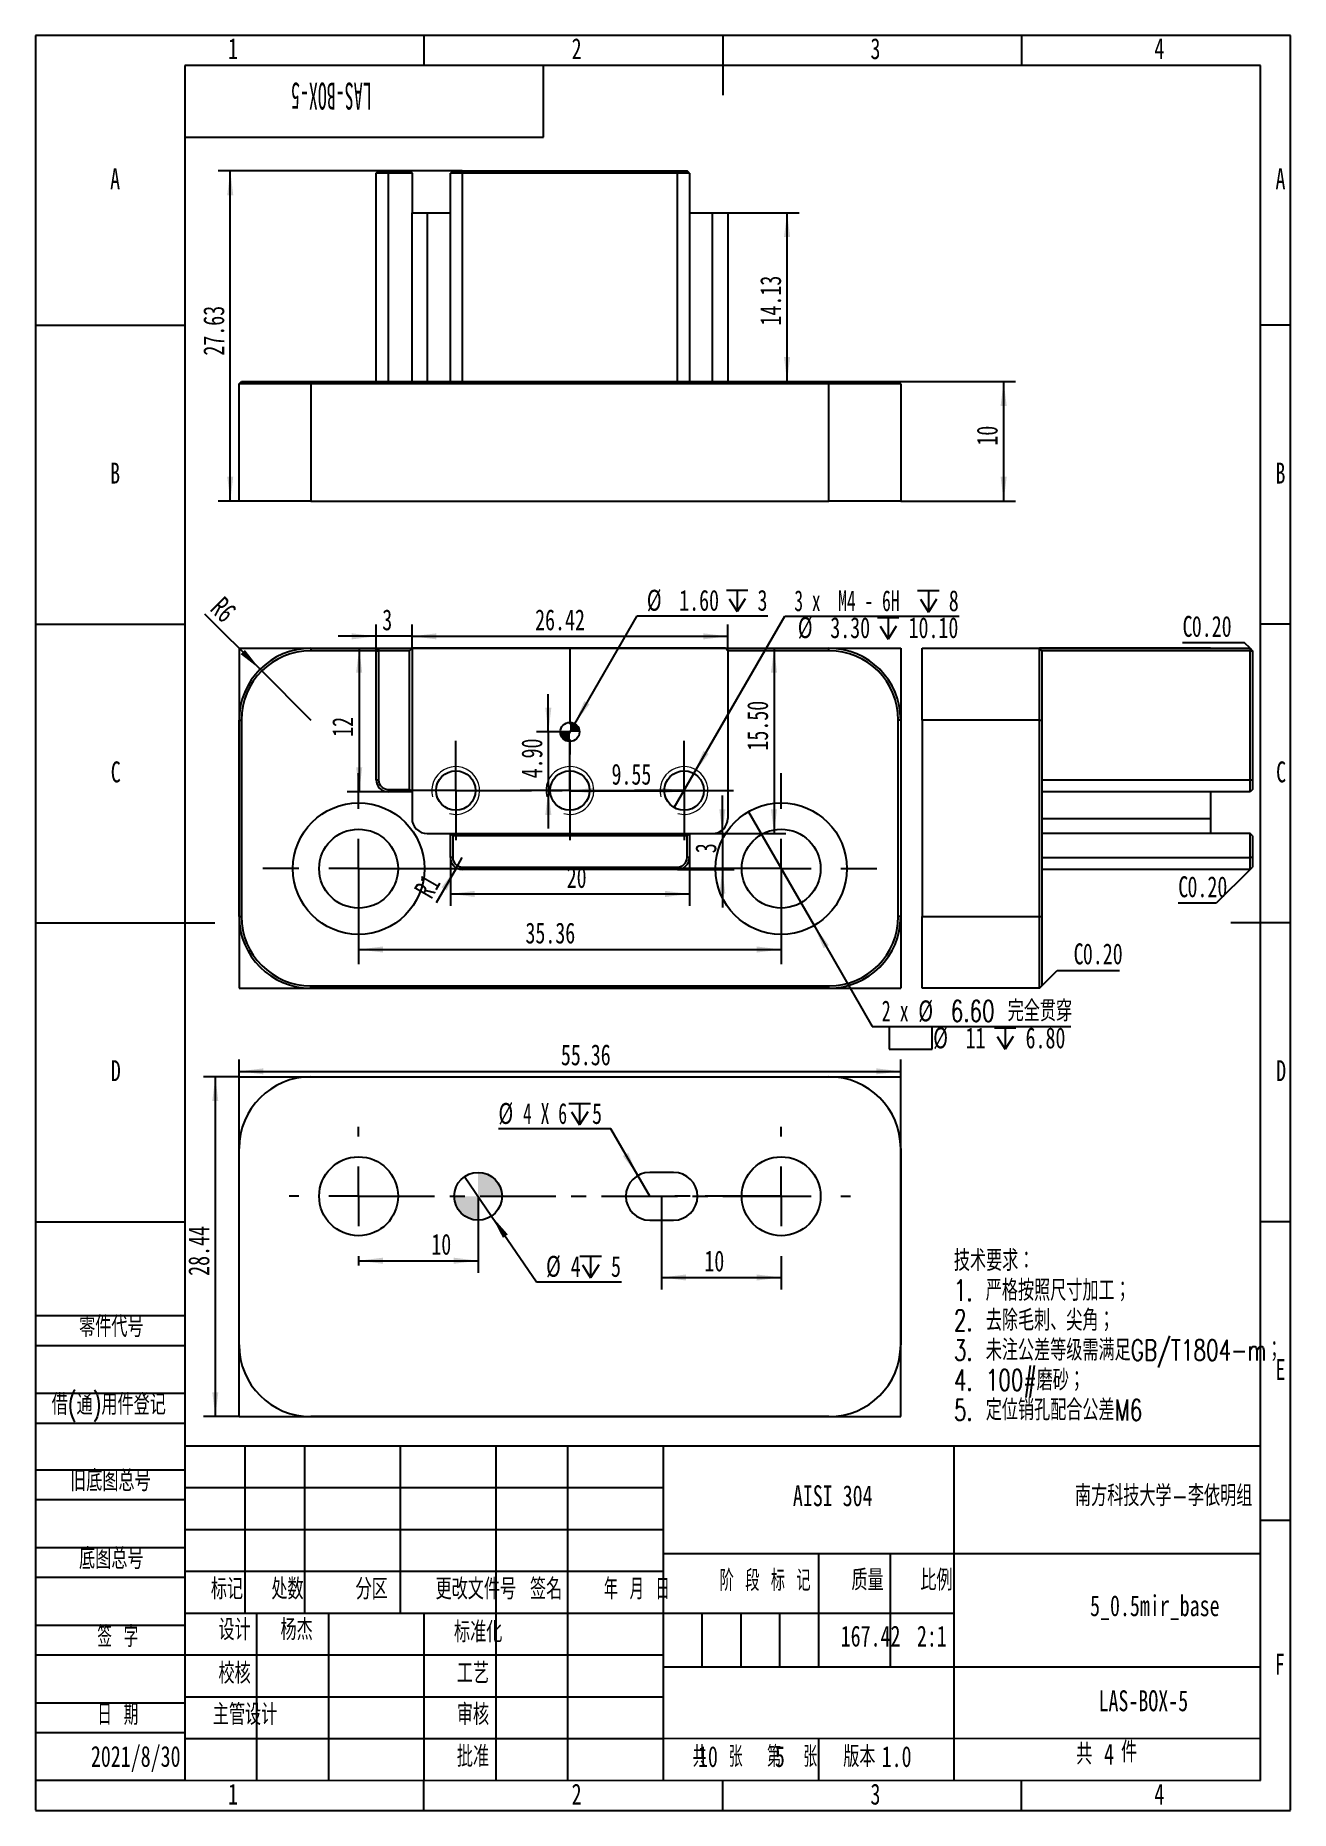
# Model space of a CAD drawing. Header units: millimetres. Extents: x 0 to 210, y 0 to 297.
import ezdxf

# ---------------------------------------------------------------- set-up
doc = ezdxf.new("R2010")
doc.units = ezdxf.units.MM
doc.linetypes.add('CENTERX2', pattern=[20.32, 12.7, -2.54, 2.54, -2.54])
doc.layers.add('图框', color=7, linetype='Continuous')
doc.layers.add('图纸格式', color=7, linetype='Continuous')
doc.styles.add('SLDTEXTSTYLE0', font='TXT', dxfattribs={"width": 0.7, "bigfont": 'bigfont'})
doc.styles.add('SLDTEXTSTYLE1', font='TXT', dxfattribs={"width": 0.62, "bigfont": 'bigfont'})
doc.styles.add('SLDTEXTSTYLE2', font='TXT', dxfattribs={"width": 0.614286, "bigfont": 'bigfont'})
doc.styles.add('SLDTEXTSTYLE3', font='TXT', dxfattribs={"width": 0.6, "bigfont": 'bigfont'})
doc.styles.add('SLDTEXTSTYLE4', font='TXT', dxfattribs={"width": 0.633333, "bigfont": 'bigfont'})
doc.styles.add('SLDTEXTSTYLE5', font='TXT', dxfattribs={"width": 0.7})
doc.styles.add('SLDTEXTSTYLE6', font='TXT', dxfattribs={"width": 0.49})
doc.styles.add('SLDTEXTSTYLE7', font='TXT', dxfattribs={"width": 0.616667})
doc.styles.add('SLDTEXTSTYLE8', font='TXT', dxfattribs={"width": 0.633333})
doc.styles.add('SLDTEXTSTYLE9', font='TXT', dxfattribs={"width": 0.62})
doc.dimstyles.new('SLDDIMSTYLE0', dxfattribs={"dimtxt": 3.5, "dimasz": 4.08, "dimexe": 0, "dimexo": 0.0625, "dimgap": 0.875, "dimtad": 2, "dimlfac": 0.5, "dimrnd": 1e-09, "dimzin": 12, "dimdsep": 46, "dimtxsty": 'SLDTEXTSTYLE5', "dimsah": 1, "dimcen": 0.09, "dimadec": 0, "dimazin": 3, "dimtfac": 1, "dimtofl": 0, "dimtmove": 0, "dimatfit": 3, "dimfxl": 0, "dimfrac": 2, "dimtolj": 1, "dimtzin": 12, "dimarcsym": 0})
doc.dimstyles.new('SLDDIMSTYLE1', dxfattribs={"dimtxt": 3.5, "dimasz": 4.08, "dimexe": 0, "dimexo": 0.0625, "dimgap": 0.875, "dimtad": 2, "dimlfac": 0.5, "dimrnd": 1e-09, "dimzin": 4, "dimdsep": 46, "dimtxsty": 'SLDTEXTSTYLE5', "dimsah": 1, "dimcen": 0.09, "dimadec": 0, "dimazin": 1, "dimtfac": 1, "dimtmove": 0, "dimatfit": 0, "dimfxl": 0, "dimfrac": 2, "dimtolj": 1, "dimtzin": 12, "dimarcsym": 0})
doc.dimstyles.new('SLDDIMSTYLE2', dxfattribs={"dimtxt": 3.5, "dimasz": 4.08, "dimexe": 0, "dimexo": 0.0625, "dimgap": 0.875, "dimtad": 2, "dimlfac": 0.5, "dimrnd": 1e-09, "dimzin": 12, "dimdsep": 46, "dimtxsty": 'SLDTEXTSTYLE5', "dimsah": 1, "dimcen": 0.09, "dimadec": 0, "dimazin": 3, "dimtfac": 1, "dimtmove": 0, "dimatfit": 0, "dimfxl": 0, "dimfrac": 2, "dimtolj": 1, "dimtzin": 12, "dimarcsym": 0})
doc.dimstyles.new('SLDDIMSTYLE3', dxfattribs={"dimtxt": 3.5, "dimasz": 4.08, "dimexe": 0, "dimexo": 0.0625, "dimgap": 0.875, "dimtad": 2, "dimlfac": 0.5, "dimrnd": 1e-09, "dimzin": 4, "dimdsep": 46, "dimtxsty": 'SLDTEXTSTYLE5', "dimsah": 1, "dimcen": 0.09, "dimadec": 0, "dimazin": 1, "dimtfac": 1, "dimtofl": 0, "dimtmove": 0, "dimatfit": 3, "dimfxl": 0, "dimfrac": 2, "dimtolj": 1, "dimtzin": 12, "dimarcsym": 0})
doc.dimstyles.new('SLDDIMSTYLE4', dxfattribs={"dimtxt": 3.5, "dimasz": 4.08, "dimexe": 0, "dimexo": 0.0625, "dimgap": 0.875, "dimtad": 0, "dimtih": 1, "dimtoh": 1, "dimdec": 6, "dimlfac": 0.5, "dimrnd": 1e-09, "dimzin": 12, "dimdsep": 46, "dimtxsty": 'SLDTEXTSTYLE5', "dimblk1": 'NONE', "dimsah": 1, "dimcen": 0, "dimadec": 0, "dimazin": 3, "dimtfac": 1, "dimtmove": 0, "dimatfit": 3, "dimldrblk": 'NONE', "dimfxl": 0, "dimfrac": 2, "dimtolj": 1, "dimtzin": 12, "dimarcsym": 0})
doc.dimstyles.new('SLDDIMSTYLE5', dxfattribs={"dimtxt": 3.5, "dimasz": 4.08, "dimexe": 0, "dimexo": 0.0625, "dimgap": 0.875, "dimtad": 0, "dimtih": 1, "dimtoh": 1, "dimlfac": 0.5, "dimrnd": 1e-09, "dimzin": 4, "dimdsep": 46, "dimtxsty": 'SLDTEXTSTYLE5', "dimblk1": 'NONE', "dimsah": 1, "dimcen": 0, "dimadec": 0, "dimazin": 1, "dimtfac": 1, "dimtmove": 0, "dimatfit": 3, "dimldrblk": 'NONE', "dimfxl": 0, "dimfrac": 2, "dimtolj": 1, "dimtzin": 12, "dimarcsym": 0})
doc.dimstyles.new('SLDDIMSTYLE6', dxfattribs={"dimtxt": 3.5, "dimasz": 4.08, "dimexe": 0, "dimexo": 0.0625, "dimgap": 0.875, "dimtad": 2, "dimlfac": 0.5, "dimrnd": 1e-09, "dimzin": 12, "dimdsep": 46, "dimtxsty": 'SLDTEXTSTYLE5', "dimsah": 1, "dimcen": 0, "dimadec": 0, "dimazin": 3, "dimtfac": 1, "dimtofl": 0, "dimtmove": 0, "dimatfit": 3, "dimfxl": 0, "dimfrac": 2, "dimtolj": 1, "dimtzin": 12, "dimarcsym": 0})
doc.dimstyles.new('SLDDIMSTYLE7', dxfattribs={"dimtxt": 3.5, "dimasz": 4.08, "dimexe": 0, "dimexo": 0.0625, "dimgap": 0.875, "dimtad": 0, "dimtih": 1, "dimtoh": 1, "dimdec": 6, "dimlfac": 0.5, "dimrnd": 1e-09, "dimzin": 12, "dimdsep": 46, "dimtxsty": 'SLDTEXTSTYLE5', "dimblk1": 'NONE', "dimsah": 1, "dimcen": 0, "dimadec": 0, "dimazin": 3, "dimtfac": 1, "dimtmove": 0, "dimatfit": 3, "dimldrblk": 'NONE', "dimfxl": 0, "dimfrac": 2, "dimtolj": 1, "dimtzin": 12, "dimarcsym": 0})
doc.dimstyles.new('SLDDIMSTYLE8', dxfattribs={"dimtxt": 3.5, "dimasz": 4.08, "dimexe": 0, "dimexo": 0.0625, "dimgap": 0.875, "dimtad": 0, "dimtih": 1, "dimtoh": 1, "dimdec": 6, "dimlfac": 0.5, "dimrnd": 1e-09, "dimzin": 12, "dimdsep": 46, "dimtxsty": 'SLDTEXTSTYLE5', "dimsah": 1, "dimcen": 0, "dimadec": 0, "dimazin": 3, "dimtfac": 1, "dimtofl": 0, "dimtmove": 0, "dimatfit": 3, "dimfxl": 0, "dimfrac": 2, "dimtolj": 1, "dimtzin": 12, "dimarcsym": 0})

msp = doc.modelspace()

# ---------------------------------------------------------------- texts
at = {"color": 7, "linetype": 'Continuous', "lineweight": 0, "char_height": 3.5, "attachment_point": 2, "style": 'SLDTEXTSTYLE5'}
for s, insert in [('1', (33.0444444, 296.5477585)), ('2', (90.5444444, 296.5477585)), ('3', (140.5444444, 296.5477585)), ('4', (188.0444444, 296.5477585))]:
    msp.add_mtext(s, dxfattribs=dict(at, insert=insert))
at = {"layer": '图框', "insert": (49.4948076, 284.6081562), "char_height": 4.5, "attachment_point": 2, "rotation": 180, "style": 'SLDTEXTSTYLE6'}
msp.add_mtext('LAS-BOX-5', dxfattribs=at)
at = {"layer": '图框', "char_height": 3.5}
for s, insert, attachment_point, style in [('A', (13.3203125, 274.7706978), 2, 'SLDTEXTSTYLE5'), ('A', (208.3203125, 274.7706978), 2, 'SLDTEXTSTYLE5'), ('B', (13.3203125, 225.5206978), 2, 'SLDTEXTSTYLE5'), ('B', (208.3203125, 225.5206978), 2, 'SLDTEXTSTYLE5'), ('C', (13.4272569, 175.5206978), 2, 'SLDTEXTSTYLE5'), ('C', (208.4272569, 175.5206978), 2, 'SLDTEXTSTYLE5'), ('D', (13.4296875, 125.5206978), 2, 'SLDTEXTSTYLE5'), ('D', (208.4296875, 125.5206978), 2, 'SLDTEXTSTYLE5'), ('零件代号', (7.2921167, 82.703292), 1, 'SLDTEXTSTYLE0'), ('E', (208.3178819, 75.5206978), 2, 'SLDTEXTSTYLE5'), ('借(通)用件登记', (2.7046163, 69.6777326), 1, 'SLDTEXTSTYLE0'), ('旧底图总号', (5.7921164, 56.9053), 1, 'SLDTEXTSTYLE0'), ('AISI 304', (133.3992554, 54.3990529), 2, 'SLDTEXTSTYLE5'), ('南方科技大学-李依明组', (188.7790183, 54.3990529), 2, 'SLDTEXTSTYLE0'), ('底图总号', (7.2921167, 43.8852641), 1, 'SLDTEXTSTYLE0'), ('标记', (32.0401075, 38.7885598), 2, 'SLDTEXTSTYLE0'), ('处数', (42.160637, 38.7885598), 2, 'SLDTEXTSTYLE0'), ('分区', (56.2599008, 38.7885598), 2, 'SLDTEXTSTYLE0'), ('更改文件号', (73.6804743, 38.7885598), 2, 'SLDTEXTSTYLE0'), ('签名', (85.4411077, 38.7885598), 2, 'SLDTEXTSTYLE0'), ('年 月 日', (100.6172965, 38.7885598), 2, 'SLDTEXTSTYLE1'), ('阶 段 标 记', (122.0830501, 40.2162471), 2, 'SLDTEXTSTYLE2'), ('质量', (139.226661, 40.2861817), 2, 'SLDTEXTSTYLE0'), ('比例', (150.7591423, 40.2861817), 2, 'SLDTEXTSTYLE0'), ('5_0.5mir_base', (187.2963798, 35.9934112), 2, 'SLDTEXTSTYLE5'), ('签 字', (13.7674931, 30.806994), 2, 'SLDTEXTSTYLE4'), ('设计', (33.310827, 31.9727612), 2, 'SLDTEXTSTYLE0'), ('杨杰', (43.691887, 31.9727615), 2, 'SLDTEXTSTYLE0'), ('标准化', (74.0740412, 31.5920386), 2, 'SLDTEXTSTYLE0'), ('167.42', (139.7349019, 30.9083536), 2, 'SLDTEXTSTYLE5'), ('2:1', (149.9862256, 30.9083536), 2, 'SLDTEXTSTYLE5'), ('校核', (33.310827, 24.7021677), 2, 'SLDTEXTSTYLE0'), ('工艺', (73.1966105, 24.7021677), 2, 'SLDTEXTSTYLE0'), ('F', (208.2243055, 26.2109606), 2, 'SLDTEXTSTYLE5'), ('日 期', (13.7674931, 17.7869982), 2, 'SLDTEXTSTYLE4'), ('主管设计', (35.0608271, 17.7879105), 2, 'SLDTEXTSTYLE0'), ('审核', (73.1966105, 17.7973832), 2, 'SLDTEXTSTYLE0'), ('LAS-BOX-5', (185.3774556, 20.0842047), 2, 'SLDTEXTSTYLE5'), ('2021/8/30', (16.7685052, 10.7783984), 2, 'SLDTEXTSTYLE5'), ('批准', (73.199041, 10.7783982), 2, 'SLDTEXTSTYLE0'), ('共  张', (114.1366995, 10.7483197), 2, 'SLDTEXTSTYLE3'), ('10', (110.8485013, 10.74832), 1, 'SLDTEXTSTYLE5'), ('第  张', (126.6114846, 10.7483197), 2, 'SLDTEXTSTYLE3'), ('5', (123.7235415, 10.74832), 1, 'SLDTEXTSTYLE5'), ('版本', (137.8522733, 10.7483197), 2, 'SLDTEXTSTYLE0'), ('1.0', (141.5890189, 10.74832), 1, 'SLDTEXTSTYLE5'), ('共', (174.1281658, 11.166375), 1, 'SLDTEXTSTYLE0'), ('件', (181.6600274, 11.5221609), 1, 'SLDTEXTSTYLE0'), ('1', (33.0444444, 4.4609606), 2, 'SLDTEXTSTYLE5'), ('2', (90.5444444, 4.4609606), 2, 'SLDTEXTSTYLE5'), ('3', (140.5444444, 4.4609606), 2, 'SLDTEXTSTYLE5'), ('4', (188.0444444, 4.4609606), 2, 'SLDTEXTSTYLE5')]:
    msp.add_mtext(s, dxfattribs=dict(at, insert=insert, attachment_point=attachment_point, style=style))
at = {"layer": '图纸格式', "insert": (178.7928506, 11.166375), "char_height": 3.5, "attachment_point": 1, "style": 'SLDTEXTSTYLE5'}
msp.add_mtext('4', dxfattribs=at)

# ---------------------------------------------------------------- blocks, each defined once
blk = doc.blocks.new('SW_NOTE_0')
at = {"layer": '图纸格式', "color": 0, "char_height": 3.5, "attachment_point": 1, "style": 'SLDTEXTSTYLE0'}
for s, insert in [('技术要求：', (0, 4.51)), ('1. 严格按照尺寸加工；', (0, -0.49)), ('2. 去除毛刺、尖角；', (0, -5.49)), ('3. 未注公差等级需满足GB/T1804-m；', (0, -10.49)), ('4. 100#磨砂；', (0, -15.49)), ('5. 定位销孔配合公差M6', (0, -20.49))]:
    blk.add_mtext(s, dxfattribs=dict(at, insert=insert))
blk = doc.blocks.new('_D')
at = {"layer": '图纸格式'}
for p, q in [((54.06, 157.58), (54.06, 142.05)), ((124.77, 157.58), (124.77, 142.05)), ((54.06, 144.05), (124.77, 144.05))]:
    blk.add_line(p, q, dxfattribs=at)
for points in [[(54.06, 144.05), (58.14, 143.54), (58.14, 144.56)], [(124.77, 144.05), (120.69, 144.56), (120.69, 143.54)]]:
    blk.add_solid(points, dxfattribs=at)
at = {"layer": '图纸格式', "insert": (81.98, 148.56), "char_height": 3.5, "attachment_point": 1, "style": 'SLDTEXTSTYLE5'}
blk.add_mtext('35.36', dxfattribs=at)
blk = doc.blocks.new('_D_1')
at = {"layer": '图纸格式'}
for p, q in [((85.81, 180.45), (85.81, 186.8)), ((89.42, 180.45), (83.81, 180.45)), ((85.81, 180.45), (85.81, 170.65)), ((85.81, 170.65), (85.81, 164.3))]:
    blk.add_line(p, q, dxfattribs=at)
for points in [[(85.81, 180.45), (86.32, 184.53), (85.3, 184.53)], [(85.81, 170.65), (85.3, 166.57), (86.32, 166.57)]]:
    blk.add_solid(points, dxfattribs=at)
at = {"layer": '图纸格式', "insert": (81.3, 172.69), "char_height": 3.5, "attachment_point": 1, "rotation": 90, "style": 'SLDTEXTSTYLE5'}
blk.add_mtext('4.90', dxfattribs=at)
blk = doc.blocks.new('_D_2')
at = {"layer": '图纸格式'}
blk.add_line((89.42, 170.62), (108.52, 170.62), dxfattribs=at)
for points in [[(89.42, 170.62), (93.5, 170.12), (93.5, 171.13)], [(108.52, 170.62), (104.44, 171.13), (104.44, 170.12)]]:
    blk.add_solid(points, dxfattribs=at)
at = {"layer": '图纸格式', "insert": (96.38, 175.14), "char_height": 3.5, "attachment_point": 1, "style": 'SLDTEXTSTYLE5'}
blk.add_mtext('9.55', dxfattribs=at)
blk = doc.blocks.new('_D_3')
at = {"layer": '图纸格式'}
for p, q in [((63, 194.45), (63, 198.46)), ((63, 196.46), (115.84, 196.46)), ((115.84, 194.05), (115.84, 198.46))]:
    blk.add_line(p, q, dxfattribs=at)
for points in [[(63, 196.46), (67.08, 195.95), (67.08, 196.96)], [(115.84, 196.46), (111.76, 196.96), (111.76, 195.95)]]:
    blk.add_solid(points, dxfattribs=at)
at = {"layer": '图纸格式', "insert": (83.6, 200.97), "char_height": 3.5, "attachment_point": 1, "style": 'SLDTEXTSTYLE5'}
blk.add_mtext('26.42', dxfattribs=at)
blk = doc.blocks.new('_D_4')
at = {"layer": '图纸格式'}
for p, q in [((123.58, 194.45), (123.58, 163.45)), ((113.3, 163.45), (125.58, 163.45))]:
    blk.add_line(p, q, dxfattribs=at)
for points in [[(123.58, 194.45), (123.07, 190.37), (124.08, 190.37)], [(123.58, 163.45), (124.08, 167.53), (123.07, 167.53)]]:
    blk.add_solid(points, dxfattribs=at)
at = {"layer": '图纸格式', "insert": (119.07, 177.34), "char_height": 3.5, "attachment_point": 1, "rotation": 90, "style": 'SLDTEXTSTYLE5'}
blk.add_mtext('15.50', dxfattribs=at)
blk = doc.blocks.new('_D_5')
at = {"layer": '图纸格式'}
for p, q in [((54.16, 194.45), (54.16, 170.45)), ((59, 170.45), (52.16, 170.45))]:
    blk.add_line(p, q, dxfattribs=at)
for points in [[(54.16, 194.45), (53.65, 190.37), (54.67, 190.37)], [(54.16, 170.45), (54.67, 174.53), (53.65, 174.53)]]:
    blk.add_solid(points, dxfattribs=at)
at = {"layer": '图纸格式', "insert": (49.65, 179.64), "char_height": 3.5, "attachment_point": 1, "rotation": 90, "style": 'SLDTEXTSTYLE5'}
blk.add_mtext('12', dxfattribs=at)
blk = doc.blocks.new('_D_6')
at = {"layer": '图纸格式'}
for p, q in [((57, 196.46), (50.65, 196.46)), ((57, 194.05), (57, 198.46)), ((63, 196.46), (57, 196.46)), ((63, 194.45), (63, 198.46)), ((63, 196.46), (69.35, 196.46))]:
    blk.add_line(p, q, dxfattribs=at)
for points in [[(57, 196.46), (52.92, 196.96), (52.92, 195.95)], [(63, 196.46), (67.08, 195.95), (67.08, 196.96)]]:
    blk.add_solid(points, dxfattribs=at)
at = {"layer": '图纸格式', "insert": (58.02, 200.97), "char_height": 3.5, "attachment_point": 1, "style": 'SLDTEXTSTYLE5'}
blk.add_mtext('3', dxfattribs=at)
blk = doc.blocks.new('_D_7')
at = {"layer": '图纸格式'}
for p, q in [((114.93, 163.45), (114.93, 169.8)), ((113.3, 163.45), (116.93, 163.45)), ((114.93, 163.45), (114.93, 157.45)), ((107.42, 157.45), (116.93, 157.45)), ((114.93, 157.45), (114.93, 151.1))]:
    blk.add_line(p, q, dxfattribs=at)
for points in [[(114.93, 163.45), (115.44, 167.53), (114.42, 167.53)], [(114.93, 157.45), (114.42, 153.37), (115.44, 153.37)]]:
    blk.add_solid(points, dxfattribs=at)
at = {"layer": '图纸格式', "insert": (110.42, 160.17), "char_height": 3.5, "attachment_point": 1, "rotation": 90, "style": 'SLDTEXTSTYLE5'}
blk.add_mtext('3', dxfattribs=at)
blk = doc.blocks.new('_D_8')
at = {"layer": '图纸格式'}
for p, q in [((69.42, 159.45), (69.42, 151.35)), ((109.42, 159.45), (109.42, 151.35)), ((69.42, 153.35), (109.42, 153.35))]:
    blk.add_line(p, q, dxfattribs=at)
for points in [[(69.42, 153.35), (73.5, 152.84), (73.5, 153.86)], [(109.42, 153.35), (105.34, 153.86), (105.34, 152.84)]]:
    blk.add_solid(points, dxfattribs=at)
at = {"layer": '图纸格式', "insert": (88.88, 157.86), "char_height": 3.5, "attachment_point": 1, "style": 'SLDTEXTSTYLE5'}
blk.add_mtext('20', dxfattribs=at)
blk = doc.blocks.new('SW_SYMBOL_HOLE_DEPTH')
at = {"layer": '图纸格式', "color": 0}
for p, q in [((0, 875), (800, 875)), ((400, 875), (400, 75)), ((100, 555), (400, 75)), ((700, 555), (400, 75))]:
    blk.add_line(p, q, dxfattribs=at)
blk = doc.blocks.new('_D_9')
at = {"layer": '图纸格式'}
for p, q in [((110.17, 173.51), (125.38, 199.84)), ((125.38, 199.84), (154.57, 199.84)), ((106.87, 167.8), (110.17, 173.51))]:
    blk.add_line(p, q, dxfattribs=at)
blk.add_solid([(110.17, 173.51), (112.65, 176.79), (111.77, 177.3)], dxfattribs=at)
at = {"layer": '图纸格式', "xscale": 0.004511737089201878, "yscale": 0.004511737089201878, "zscale": 0.004511737089201878}
for p in [(147.61, 200.18), (140.88, 195.66)]:
    blk.add_blockref('SW_SYMBOL_HOLE_DEPTH', p, dxfattribs=at)
at = {"layer": '图纸格式', "char_height": 3.5, "attachment_point": 1}
for s, insert, style in [('3 x  M4 - 6H', (126.97, 204.17), 'SLDTEXTSTYLE7'), ('8', (152.82, 204.17), 'SLDTEXTSTYLE5'), ('%%c', (127.56, 199.67), 'SLDTEXTSTYLE5'), ('3.30', (132.99, 199.66), 'SLDTEXTSTYLE5'), ('10.10', (146.09, 199.66), 'SLDTEXTSTYLE5')]:
    blk.add_mtext(s, dxfattribs=dict(at, insert=insert, style=style))
blk = doc.blocks.new('_None')
blk = doc.blocks.new('_D_10')
at = {"layer": '图纸格式'}
for p, q in [((90.22, 181.84), (100.7, 199.91)), ((100.7, 199.91), (122.56, 199.91)), ((88.62, 179.07), (90.22, 181.84))]:
    blk.add_line(p, q, dxfattribs=at)
blk.add_solid([(90.22, 181.84), (92.71, 185.11), (91.83, 185.62)], dxfattribs=at)
at = {"layer": '图纸格式', "xscale": 0.004511737089201878, "yscale": 0.004511737089201878, "zscale": 0.004511737089201878}
blk.add_blockref('SW_SYMBOL_HOLE_DEPTH', (115.6, 200.25), dxfattribs=at)
at = {"layer": '图纸格式', "char_height": 3.5, "attachment_point": 1, "style": 'SLDTEXTSTYLE5'}
for s, insert in [('%%c', (102.29, 204.25)), ('1.60', (107.71, 204.24)), ('3', (120.81, 204.24))]:
    blk.add_mtext(s, dxfattribs=dict(at, insert=insert))
blk = doc.blocks.new('_D_11')
at = {"layer": '图纸格式'}
for q in [(67.04, 151.86), (71.42, 159.45)]:
    blk.add_line((70.42, 157.72), q, dxfattribs=at)
blk.add_solid([(70.42, 157.72), (67.94, 154.44), (68.82, 153.93)], dxfattribs=at)
at = {"layer": '图纸格式', "insert": (63.2, 154.08), "char_height": 3.5, "attachment_point": 1, "rotation": 60, "style": 'SLDTEXTSTYLE5'}
blk.add_mtext('R1', dxfattribs=at)
blk = doc.blocks.new('_D_12')
at = {"layer": '图纸格式'}
for q in [(28.34, 200.17), (46.06, 182.45)]:
    blk.add_line((37.58, 190.94), q, dxfattribs=at)
blk.add_solid([(37.58, 190.94), (35.05, 194.18), (34.33, 193.46)], dxfattribs=at)
at = {"layer": '图纸格式', "insert": (31.53, 203.36), "char_height": 3.5, "attachment_point": 1, "rotation": 315, "style": 'SLDTEXTSTYLE5'}
blk.add_mtext('R6', dxfattribs=at)
blk = doc.blocks.new('SW_SYMBOL_HOLE_SPOT')
at = {"layer": '图纸格式', "color": 0}
for p, q in [((0, 875), (0, 75)), ((1600, 75), (1600, 875)), ((0, 75), (1600, 75))]:
    blk.add_line(p, q, dxfattribs=at)
blk = doc.blocks.new('_D_13')
at = {"layer": '图纸格式'}
for p, q in [((119.28, 167.11), (130.27, 148.05)), ((130.27, 148.05), (140, 131.19)), ((140, 131.19), (173.27, 131.19))]:
    blk.add_line(p, q, dxfattribs=at)
blk.add_solid([(130.27, 148.05), (131.87, 144.26), (132.75, 144.77)], dxfattribs=at)
at = {"layer": '图纸格式', "xscale": 0.004511737089201878, "yscale": 0.004511737089201878, "zscale": 0.004511737089201878}
for name, p in [('SW_SYMBOL_HOLE_SPOT', (142.84, 127.01)), ('SW_SYMBOL_HOLE_DEPTH', (160.45, 127.01))]:
    blk.add_blockref(name, p, dxfattribs=at)
at = {"layer": '图纸格式', "char_height": 3.5, "attachment_point": 1}
for s, insert, style in [('2 x', (141.59, 135.52), 'SLDTEXTSTYLE8'), ('%%c', (147.72, 135.53), 'SLDTEXTSTYLE5'), ('6.60 完全贯穿', (153.14, 135.52), 'SLDTEXTSTYLE0'), ('%%c', (150.21, 131.02), 'SLDTEXTSTYLE5'), ('11', (155.63, 131.01), 'SLDTEXTSTYLE5'), ('6.80', (165.67, 131.01), 'SLDTEXTSTYLE5')]:
    blk.add_mtext(s, dxfattribs=dict(at, insert=insert, style=style))
blk = doc.blocks.new('SW_CENTERMARKSYMBOL_0')
at = {"layer": '图纸格式', "color": 0}
for p, q in [((0, 10), (0, 16)), ((0, 0), (0, 5)), ((-10, 0), (-16, 0)), ((0, 0), (-5, 0)), ((0, 0), (0, -5)), ((0, 0), (5, 0)), ((10, 0), (16, 0)), ((0, -10), (0, -16))]:
    blk.add_line(p, q, dxfattribs=at)
blk = doc.blocks.new('SW_CENTERMARKSYMBOL_1')
at = {"layer": '图纸格式', "color": 0}
for p, q in [((0, 5), (0, 8.3)), ((0, 0), (0, 5)), ((-5, 0), (-8.3, 0)), ((0, 0), (-5, 0)), ((0, 0), (0, -5)), ((0, 0), (5, 0)), ((5, 0), (8.3, 0)), ((0, -5), (0, -8.3))]:
    blk.add_line(p, q, dxfattribs=at)
blk = doc.blocks.new('SW_CENTERMARKSYMBOL_2')
at = {"layer": '图纸格式', "color": 0}
for p, q in [((0, 5), (0, 8.3)), ((0, 0), (0, 5)), ((-5, 0), (-8.3, 0)), ((0, 0), (-5, 0)), ((0, 0), (0, -5)), ((0, 0), (5, 0)), ((5, 0), (8.3, 0)), ((0, -5), (0, -8.3))]:
    blk.add_line(p, q, dxfattribs=at)
blk = doc.blocks.new('SW_CENTERMARKSYMBOL_3')
at = {"layer": '图纸格式', "color": 0}
for p, q in [((0, 5), (0, 8.3)), ((0, 0), (0, 5)), ((-5, 0), (-8.3, 0)), ((0, 0), (-5, 0)), ((0, 0), (0, -5)), ((0, 0), (5, 0)), ((5, 0), (8.3, 0)), ((0, -5), (0, -8.3))]:
    blk.add_line(p, q, dxfattribs=at)
blk = doc.blocks.new('SW_CENTERMARKSYMBOL_4')
at = {"layer": '图纸格式', "color": 0}
for p, q in [((0, 10), (0, 16)), ((0, 0), (0, 5)), ((-10, 0), (-16, 0)), ((0, 0), (-5, 0)), ((0, 0), (0, -5)), ((0, 0), (5, 0)), ((10, 0), (16, 0)), ((0, -10), (0, -16))]:
    blk.add_line(p, q, dxfattribs=at)
blk = doc.blocks.new('SW_DOWELSYMBOL_0')
at = {"linetype": 'Continuous', "lineweight": 18}
h = blk.add_hatch(color=0, dxfattribs=at)
edge = h.paths.add_edge_path(flags=0)
edge.add_arc((0, 0), 1.6, 180, 270)
edge.add_line((0, -1.6), (0, 0))
edge.add_line((0, 0), (-1.6, 0))
h = blk.add_hatch(color=0, dxfattribs=at)
edge = h.paths.add_edge_path(flags=0)
edge.add_arc((0, 0), 1.6, 0, 90)
edge.add_line((0, 1.6), (0, 0))
edge.add_line((0, 0), (1.6, 0))
at = {"layer": '图纸格式', "color": 0}
blk.add_circle((0, 0), 1.6, dxfattribs=at)
blk = doc.blocks.new('_D_14')
at = {"layer": '图纸格式'}
for p, q in [((144.37, 239.1), (164, 239.1)), ((162, 239.1), (162, 219.1)), ((144.77, 219.1), (164, 219.1))]:
    blk.add_line(p, q, dxfattribs=at)
for points in [[(162, 239.1), (161.49, 235.02), (162.51, 235.02)], [(162, 219.1), (162.51, 223.18), (161.49, 223.18)]]:
    blk.add_solid(points, dxfattribs=at)
at = {"layer": '图纸格式', "insert": (157.49, 228.37), "char_height": 3.5, "attachment_point": 1, "rotation": 90, "style": 'SLDTEXTSTYLE5'}
blk.add_mtext('10', dxfattribs=at)
blk = doc.blocks.new('_D_15')
at = {"layer": '图纸格式'}
for p, q in [((71.42, 274.35), (30.59, 274.35)), ((32.59, 219.1), (32.59, 274.35)), ((34.06, 219.1), (30.59, 219.1))]:
    blk.add_line(p, q, dxfattribs=at)
for points in [[(32.59, 274.35), (32.08, 270.27), (33.09, 270.27)], [(32.59, 219.1), (33.09, 223.18), (32.08, 223.18)]]:
    blk.add_solid(points, dxfattribs=at)
at = {"layer": '图纸格式', "insert": (28.07, 243.43), "char_height": 3.5, "attachment_point": 1, "rotation": 90, "style": 'SLDTEXTSTYLE5'}
blk.add_mtext('27.63', dxfattribs=at)
blk = doc.blocks.new('_D_16')
at = {"layer": '图纸格式'}
for p, q in [((115.84, 267.35), (127.76, 267.35)), ((125.76, 239.1), (125.76, 267.35))]:
    blk.add_line(p, q, dxfattribs=at)
for points in [[(125.76, 267.35), (125.25, 263.27), (126.27, 263.27)], [(125.76, 239.1), (126.27, 243.18), (125.25, 243.18)]]:
    blk.add_solid(points, dxfattribs=at)
at = {"layer": '图纸格式', "insert": (121.25, 248.47), "char_height": 3.5, "attachment_point": 1, "rotation": 90, "style": 'SLDTEXTSTYLE5'}
blk.add_mtext('14.13', dxfattribs=at)
blk = doc.blocks.new('SW_CHAMFER_DIMENSION_0')
at = {"layer": '图纸格式', "color": 0}
for p, q in [((-5.33, -2.58), (-2.75, 0)), ((-2.75, 0), (7.68, 0))]:
    blk.add_line(p, q, dxfattribs=at)
at = {"layer": '图纸格式', "color": 0, "char_height": 3.5, "attachment_point": 1, "style": 'SLDTEXTSTYLE5'}
for s, insert in [('C', (0, 4.51)), ('0.20', (1.54, 4.51))]:
    blk.add_mtext(s, dxfattribs=dict(at, insert=insert))
blk = doc.blocks.new('SW_CHAMFER_DIMENSION_1')
at = {"layer": '图纸格式', "color": 0}
for p, q in [((10.38, 0), (0, 0)), ((11.29, -0.91), (10.38, 0))]:
    blk.add_line(p, q, dxfattribs=at)
at = {"layer": '图纸格式', "color": 0, "char_height": 3.5, "attachment_point": 1, "style": 'SLDTEXTSTYLE5'}
for s, insert in [('C', (0, 4.51)), ('0.20', (1.54, 4.51))]:
    blk.add_mtext(s, dxfattribs=dict(at, insert=insert))
blk = doc.blocks.new('SW_CHAMFER_DIMENSION_2')
at = {"layer": '图纸格式', "color": 0}
for p, q in [((12.01, 5.66), (6.35, 0)), ((6.35, 0), (0, 0))]:
    blk.add_line(p, q, dxfattribs=at)
at = {"layer": '图纸格式', "color": 0, "char_height": 3.5, "attachment_point": 1, "style": 'SLDTEXTSTYLE5'}
for s, insert in [('C', (0, 4.51)), ('0.20', (1.54, 4.51))]:
    blk.add_mtext(s, dxfattribs=dict(at, insert=insert))
blk = doc.blocks.new('_D_17')
at = {"layer": '图纸格式'}
for p, q in [((74.06, 102.76), (74.06, 89.97)), ((54.06, 91.97), (74.06, 91.97))]:
    blk.add_line(p, q, dxfattribs=at)
for points in [[(54.06, 91.97), (58.14, 91.46), (58.14, 92.48)], [(74.06, 91.97), (69.98, 92.48), (69.98, 91.46)]]:
    blk.add_solid(points, dxfattribs=at)
at = {"layer": '图纸格式', "insert": (66.23, 96.48), "char_height": 3.5, "attachment_point": 1, "style": 'SLDTEXTSTYLE5'}
blk.add_mtext('10', dxfattribs=at)
blk = doc.blocks.new('_D_18')
at = {"layer": '图纸格式'}
for p, q in [((104.77, 102.76), (104.77, 87.17)), ((104.77, 89.17), (124.77, 89.17)), ((124.77, 91.16), (124.77, 87.17))]:
    blk.add_line(p, q, dxfattribs=at)
for points in [[(104.77, 89.17), (108.85, 88.66), (108.85, 89.67)], [(124.77, 89.17), (120.69, 89.67), (120.69, 88.66)]]:
    blk.add_solid(points, dxfattribs=at)
at = {"layer": '图纸格式', "insert": (111.92, 93.68), "char_height": 3.5, "attachment_point": 1, "style": 'SLDTEXTSTYLE5'}
blk.add_mtext('10', dxfattribs=at)
blk = doc.blocks.new('_D_19')
at = {"layer": '图纸格式'}
for p, q in [((34.06, 122.76), (34.06, 125.66)), ((144.77, 122.76), (144.77, 125.66)), ((34.06, 123.66), (144.77, 123.66))]:
    blk.add_line(p, q, dxfattribs=at)
for points in [[(34.06, 123.66), (38.14, 123.16), (38.14, 124.17)], [(144.77, 123.66), (140.69, 124.17), (140.69, 123.16)]]:
    blk.add_solid(points, dxfattribs=at)
at = {"layer": '图纸格式', "insert": (87.91, 128.18), "char_height": 3.5, "attachment_point": 1, "style": 'SLDTEXTSTYLE5'}
blk.add_mtext('55.36', dxfattribs=at)
blk = doc.blocks.new('_D_20')
at = {"layer": '图纸格式'}
for p, q in [((34.06, 122.76), (28.09, 122.76)), ((30.09, 65.88), (30.09, 122.76)), ((34.06, 65.88), (28.09, 65.88))]:
    blk.add_line(p, q, dxfattribs=at)
for points in [[(30.09, 122.76), (29.58, 118.68), (30.59, 118.68)], [(30.09, 65.88), (30.59, 69.96), (29.58, 69.96)]]:
    blk.add_solid(points, dxfattribs=at)
at = {"layer": '图纸格式', "insert": (25.57, 89.44), "char_height": 3.5, "attachment_point": 1, "rotation": 90, "style": 'SLDTEXTSTYLE5'}
blk.add_mtext('28.44', dxfattribs=at)
blk = doc.blocks.new('_D_21')
at = {"layer": '图纸格式'}
for p, q in [((71.81, 106.06), (76.32, 99.45)), ((76.32, 99.45), (83.85, 88.45)), ((83.85, 88.45), (98.05, 88.45))]:
    blk.add_line(p, q, dxfattribs=at)
blk.add_solid([(76.32, 99.45), (78.21, 95.8), (79.04, 96.37)], dxfattribs=at)
at = {"layer": '图纸格式', "xscale": 0.004511737089201878, "yscale": 0.004511737089201878, "zscale": 0.004511737089201878}
blk.add_blockref('SW_SYMBOL_HOLE_DEPTH', (91.09, 88.78), dxfattribs=at)
at = {"layer": '图纸格式', "char_height": 3.5, "attachment_point": 1, "style": 'SLDTEXTSTYLE5'}
for s, insert in [('%%c', (85.43, 92.79)), ('4', (89.55, 92.77)), ('5', (96.3, 92.77))]:
    blk.add_mtext(s, dxfattribs=dict(at, insert=insert))
blk = doc.blocks.new('_D_22')
at = {"layer": '图纸格式'}
for p, q in [((96.26, 114.03), (77.46, 114.03)), ((100.77, 106.22), (96.26, 114.03)), ((102.77, 102.76), (100.77, 106.22))]:
    blk.add_line(p, q, dxfattribs=at)
blk.add_solid([(100.77, 106.22), (99.17, 110), (98.29, 109.5)], dxfattribs=at)
at = {"layer": '图纸格式', "xscale": 0.004511737089201878, "yscale": 0.004511737089201878, "zscale": 0.004511737089201878}
blk.add_blockref('SW_SYMBOL_HOLE_DEPTH', (89.24, 114.36), dxfattribs=at)
at = {"layer": '图纸格式', "char_height": 3.5, "attachment_point": 1}
for s, insert, style in [('%%c', (77.46, 118.37), 'SLDTEXTSTYLE5'), ('4 X 6', (81.57, 118.36), 'SLDTEXTSTYLE9'), ('5', (93.13, 118.36), 'SLDTEXTSTYLE5')]:
    blk.add_mtext(s, dxfattribs=dict(at, insert=insert, style=style))
blk = doc.blocks.new('SW_CENTERMARKSYMBOL_5')
at = {"layer": '图纸格式', "color": 0}
for p, q in [((0, 10), (0, 11.6)), ((0, 0), (0, 5)), ((-10, 0), (-11.6, 0)), ((0, 0), (-5, 0)), ((0, 0), (0, -5)), ((0, 0), (5, 0)), ((10, 0), (11.6, 0)), ((0, -10), (0, -11.6))]:
    blk.add_line(p, q, dxfattribs=at)
blk = doc.blocks.new('SW_CENTERMARKSYMBOL_6')
at = {"layer": '图纸格式', "color": 0}
for p, q in [((0, 10), (0, 11.6)), ((0, 0), (0, 5)), ((-10, 0), (-11.6, 0)), ((0, 0), (-5, 0)), ((0, 0), (0, -5)), ((0, 0), (5, 0)), ((10, 0), (11.6, 0)), ((0, -10), (0, -11.6))]:
    blk.add_line(p, q, dxfattribs=at)
blk = doc.blocks.new('SW_DOWELSYMBOL_1')
at = {"linetype": 'Continuous', "lineweight": 18}
h = blk.add_hatch(color=0, dxfattribs=at)
edge = h.paths.add_edge_path(flags=0)
edge.add_arc((0, 0), 4, 0, 90)
edge.add_line((0, 4), (0, 0))
edge.add_line((0, 0), (4, 0))
h = blk.add_hatch(color=0, dxfattribs=at)
edge = h.paths.add_edge_path(flags=0)
edge.add_arc((0, 0), 4, 180, 270)
edge.add_line((0, -4), (0, 0))
edge.add_line((0, 0), (-4, 0))
at = {"layer": '图纸格式', "color": 0}
blk.add_circle((0, 0), 4, dxfattribs=at)

# ---------------------------------------------------------------- dimensions: what is measured, and where the dimension line sits
at = {"layer": '图纸格式'}
for base, p1, p2, dimstyle, picture, middle in [((32.5850024334, 274.3516554382), (34.0637986666, 219.1016554382), (71.4191377259, 274.3516554382), 'SLDDIMSTYLE0', '_D_15', (32.5850024334, 247.265124488)), ((125.7583326408, 267.3516554382), (132.7744767852, 239.1016554382), (115.8391377259, 267.3516554382), 'SLDDIMSTYLE0', '_D_16', (125.7583326408, 252.3101333448)), ((161.9976963, 219.1016554), (144.3744768, 239.1016554), (144.7744768, 219.1016554), 'SLDDIMSTYLE0', '_D_14', (161.9976963, 229.9099807)), ((54.1591552, 170.4509638), (34.0637987, 194.4538819), (58.9991377, 170.4509638), 'SLDDIMSTYLE0', '_D_5', (54.1591552, 181.1808792)), ((123.5768777, 163.4538819), (144.7744768, 194.4538819), (113.2991377, 163.4538819), 'SLDDIMSTYLE3', '_D_4', (123.5768777, 181.1808792)), ((85.8109512, 170.6538819), (89.4191377, 180.4538819), (81.1191377, 170.6538819), 'SLDDIMSTYLE1', '_D_1', (85.8109512, 175.7606826)), ((114.9295596, 157.4538819), (113.2991377, 163.4538819), (107.4191377, 157.4538819), 'SLDDIMSTYLE2', '_D_7', (114.9295596, 160.9360139)), ((30.0860515, 122.7552823), (34.0637987, 65.8799432), (34.0637987, 122.7552823), 'SLDDIMSTYLE0', '_D_20', (30.0860515, 93.2738246))]:
    dim = msp.add_linear_dim(base=base, p1=p1, p2=p2, angle=90, dimstyle=dimstyle, dxfattribs=at)
    dim.commit()
    dim.dimension.update_dxf_attribs({"geometry": picture, "text_midpoint": middle, "dimtype": 160})
for center, mpoint, picture, middle in [((46.0637987, 182.4538819), (37.5785173, 190.9391632), '_D_12', (29.3567976, 199.160903)), ((71.4191377, 159.4538819), (70.4191377, 157.7218311), '_D_11', (67.6558404, 152.9356523))]:
    dim = msp.add_radius_dim(center=center, mpoint=mpoint, dimstyle='SLDDIMSTYLE6', dxfattribs=at)
    dim.commit()
    dim.dimension.update_dxf_attribs({"geometry": picture, "text_midpoint": middle, "dimtype": 164})
for p1, p2, text, dimstyle, picture, middle in [((88.6167764, 179.0696072), (90.221499, 181.8381565), '<> {\\fGDT;x} 3\\P', 'SLDDIMSTYLE5', '_D_10', (112.4238965, 201.9836872)), ((119.276721, 167.1061176), (130.2722326, 148.050968), '2 x <> 完全贯穿\\P{\\fGDT;v}%%c 11 {\\fGDT;x} 6.80\\P', 'SLDDIMSTYLE5', '_D_13', (157.4277778, 131.0082689)), ((71.8059985, 106.0571512), (76.3215988, 99.4534133), '<>{\\fGDT;x} 5\\P', 'SLDDIMSTYLE7', '_D_21', (91.7429049, 90.519133))]:
    dim = msp.add_diameter_dim_2p(p1=p1, p2=p2, text=text, dimstyle=dimstyle, dxfattribs=at)
    dim.commit()
    dim.dimension.update_dxf_attribs({"geometry": picture, "text_midpoint": middle, "dimtype": 163})
dim = msp.add_diameter_dim_2p(p1=(106.8685294, 167.7963493), p2=(110.169746, 173.5114144), text='3 x  M4 - 6H {\\fGDT;x} 8\\P%%c 3.30 {\\fGDT;x} 10.10\\P', dimstyle='SLDDIMSTYLE4', override={"dimpost": '<>'}, dxfattribs=at)
dim.commit()
dim.dimension.update_dxf_attribs({"geometry": '_D_9', "text_midpoint": (140.7706721, 199.6580642), "dimtype": 163})
for base, p1, p2, dimstyle, picture, middle in [((56.9991377, 196.4565948), (62.9991377, 194.4509638), (56.9991377, 194.0509638), 'SLDDIMSTYLE2', '_D_6', (58.7864408, 196.4565948)), ((115.8391377, 196.4565948), (62.9991377, 194.4509638), (115.8391377, 194.0538819), 'SLDDIMSTYLE0', '_D_3', (87.438617, 196.4565948)), ((108.5191377, 170.6244697), (89.4191377, 162.3538819), (108.5191377, 162.3538819), 'SLDDIMSTYLE2', '_D_2', (99.4501798, 170.6244697)), ((124.7744768, 144.0493893), (54.0637987, 157.5785428), (124.7744768, 157.5785428), 'SLDDIMSTYLE0', '_D', (85.8109512, 144.0493893)), ((109.4191377, 153.3528122), (69.4191377, 159.4538819), (109.4191377, 159.4538819), 'SLDDIMSTYLE0', '_D_8', (90.4186502, 153.3528122)), ((144.7744768, 123.6640845), (34.0637987, 122.7552823), (144.7744768, 122.7552823), 'SLDDIMSTYLE0', '_D_19', (91.7429049, 123.6640845)), ((74.0637987, 91.9722956), (54.0637987, 91.1552823), (74.0637987, 102.7552823), 'SLDDIMSTYLE0', '_D_17', (67.7672553, 91.9722956)), ((124.7744768, 89.1666663), (104.7744768, 102.7552823), (124.7744768, 91.1552823), 'SLDDIMSTYLE0', '_D_18', (113.453627, 89.1666663))]:
    dim = msp.add_linear_dim(base=base, p1=p1, p2=p2, dimstyle=dimstyle, dxfattribs=at)
    dim.commit()
    dim.dimension.update_dxf_attribs({"geometry": picture, "text_midpoint": middle, "dimtype": 160})
dim = msp.add_radius_dim(center=(102.7744768, 102.7552823), mpoint=(100.7725682, 106.2182813), text='%%c<> X 6{\\fGDT;x}5\\P', dimstyle='SLDDIMSTYLE8', override={"dimpost": '<>'}, dxfattribs=at)
dim.commit()
dim.dimension.update_dxf_attribs({"geometry": '_D_22', "text_midpoint": (86.064691, 116.1006292), "dimtype": 164})

# ---------------------------------------------------------------- linework, layer by layer
at = {"color": 7, "linetype": 'Continuous', "lineweight": 25}
for p, q in [((56.9991377, 273.9516554), (57.3991377, 274.3516554)), ((56.9991377, 239.1016554), (56.9991377, 273.9516554)), ((58.9991377, 273.9516554), (56.9991377, 273.9516554)), ((57.3991377, 274.3516554), (58.9991377, 274.3516554)), ((58.9991377, 274.3516554), (62.5991377, 274.3516554)), ((58.9991377, 274.3516554), (58.9991377, 273.9516554)), ((58.9991377, 273.9516554), (58.9991377, 239.1016554)), ((62.9991377, 273.9516554), (58.9991377, 273.9516554)), ((62.5991377, 274.3516554), (62.9991377, 273.9516554)), ((62.9991377, 273.9516554), (62.9991377, 267.3516554)), ((69.8191377, 274.3516554), (69.4191377, 273.9516554)), ((69.4191377, 239.1016554), (69.4191377, 273.9516554)), ((71.4191377, 273.9516554), (69.4191377, 273.9516554)), ((69.8191377, 274.3516554), (71.4191377, 274.3516554)), ((71.4191377, 273.9516554), (71.4191377, 274.3516554)), ((71.4191377, 274.3516554), (107.4191377, 274.3516554)), ((107.4191377, 273.9516554), (71.4191377, 273.9516554)), ((71.4191377, 273.9516554), (71.4191377, 239.1016554)), ((107.4191377, 273.9516554), (107.4191377, 274.3516554)), ((107.4191377, 274.3516554), (109.0191377, 274.3516554)), ((109.4191377, 273.9516554), (107.4191377, 273.9516554)), ((107.4191377, 239.1016554), (107.4191377, 273.9516554)), ((109.4191377, 273.9516554), (109.0191377, 274.3516554)), ((109.4191377, 273.9516554), (109.4191377, 239.1016554)), ((62.9991377, 239.1016554), (62.9991377, 267.3516554)), ((62.9991377, 267.3516554), (65.5391377, 267.3516554)), ((65.5391377, 267.3516554), (65.5391377, 239.1016554)), ((65.5391377, 267.3516554), (69.4191377, 267.3516554)), ((109.4191377, 267.3516554), (113.2991377, 267.3516554)), ((113.2991377, 239.1016554), (113.2991377, 267.3516554)), ((113.2991377, 267.3516554), (115.8391377, 267.3516554)), ((115.8391377, 267.3516554), (115.8391377, 239.1016554)), ((34.0637987, 238.7016554), (34.4637987, 239.1016554)), ((34.0637987, 219.1016554), (34.0637987, 238.7016554)), ((46.0637987, 238.7016554), (34.0637987, 238.7016554)), ((34.4637987, 239.1016554), (46.0637987, 239.1016554)), ((46.0637987, 238.7016554), (46.0637987, 239.1016554)), ((46.0637987, 239.1016554), (132.7744768, 239.1016554)), ((46.0637987, 238.7016554), (46.0637987, 219.1016554)), ((132.7744768, 238.7016554), (46.0637987, 238.7016554)), ((132.7744768, 238.7016554), (132.7744768, 239.1016554)), ((132.7744768, 239.1016554), (144.3744768, 239.1016554)), ((132.7744768, 219.1016554), (132.7744768, 238.7016554)), ((144.7744768, 238.7016554), (132.7744768, 238.7016554)), ((144.7744768, 238.7016554), (144.3744768, 239.1016554)), ((144.7744768, 238.7016554), (144.7744768, 219.1016554)), ((46.0637987, 219.1016554), (34.0637987, 219.1016554)), ((46.0637987, 219.1016554), (132.7744768, 219.1016554)), ((144.7744768, 219.1016554), (132.7744768, 219.1016554)), ((46.0637987, 194.4538819), (46.0637987, 194.0538819)), ((46.0637987, 194.4538819), (62.9991377, 194.4538819)), ((57.0020558, 194.0538819), (46.0637987, 194.0538819)), ((57.3991377, 194.4509638), (56.9991377, 194.0509638)), ((56.9991377, 194.0509638), (57.3991377, 194.0509638)), ((56.9991377, 172.4509638), (56.9991377, 194.0509638)), ((57.3991377, 194.4509638), (57.3991377, 194.0509638)), ((57.3991377, 194.4509638), (62.9991377, 194.4509638)), ((62.5991377, 194.0509638), (57.3991377, 194.0509638)), ((57.3991377, 194.0509638), (57.3991377, 172.4509638)), ((62.5991377, 194.0509638), (62.9991377, 194.4509638)), ((62.5991377, 170.8509638), (62.5991377, 194.0509638)), ((62.9991377, 194.4538819), (62.9991377, 194.4509638)), ((115.4391377, 194.4538819), (62.9991377, 194.4538819)), ((62.9991377, 194.4509638), (62.9991377, 170.4509638)), ((115.8391377, 194.0538819), (115.4391377, 194.4538819)), ((115.4391377, 194.4538819), (132.7744768, 194.4538819)), ((115.8391377, 194.0538819), (115.8391377, 165.9938819)), ((132.7744768, 194.0538819), (115.8391377, 194.0538819)), ((132.7744768, 194.0538819), (132.7744768, 194.4538819)), ((148.3823561, 194.4538819), (167.9823561, 194.4538819)), ((148.3823561, 182.4538819), (148.3823561, 194.4538819)), ((167.9823561, 182.4538819), (167.9823561, 194.4538819)), ((167.9823561, 194.4538819), (168.3823561, 194.0538819)), ((196.6323561, 194.4538819), (167.9823561, 194.4538819)), ((167.9852742, 194.4509638), (203.2323561, 194.4509638)), ((168.3823561, 194.0538819), (168.3823561, 182.4538819)), ((203.2323561, 194.0509638), (168.3823561, 194.0509638)), ((196.6323561, 194.4538819), (196.6323561, 194.4509638)), ((203.2323561, 194.4509638), (203.2323561, 194.0509638)), ((203.2323561, 194.4509638), (203.6323561, 194.0509638)), ((203.2323561, 172.4509638), (203.2323561, 194.0509638)), ((203.2323561, 194.0509638), (203.6323561, 194.0509638)), ((203.6323561, 194.0509638), (203.6323561, 172.4509638)), ((34.0637987, 182.4538819), (34.4637987, 182.4538819)), ((34.0637987, 149.5785428), (34.0637987, 182.4538819)), ((34.4637987, 182.4538819), (34.4637987, 149.5785428)), ((144.3744768, 149.5785428), (144.3744768, 182.4538819)), ((144.7744768, 182.4538819), (144.3744768, 182.4538819)), ((144.7744768, 182.4538819), (144.7744768, 149.5785428)), ((167.9823561, 182.4538819), (148.3823561, 182.4538819)), ((148.3823561, 182.4538819), (148.3823561, 149.5785428)), ((167.9823561, 149.5785428), (167.9823561, 182.4538819)), ((167.9823561, 182.4538819), (168.3823561, 182.4538819)), ((168.3823561, 182.4538819), (168.3823561, 149.5785428)), ((56.9991377, 172.4509638), (57.3991377, 172.4509638)), ((168.3823561, 172.4509638), (203.2323561, 172.4509638)), ((203.2323561, 170.4509638), (203.2323561, 172.4509638)), ((203.2323561, 172.4509638), (203.6323561, 172.4509638)), ((203.6323561, 172.4509638), (203.6323561, 170.8509638)), ((58.9991377, 170.8509638), (62.5991377, 170.8509638)), ((58.9991377, 170.8509638), (58.9991377, 170.4509638)), ((62.9991377, 170.4509638), (58.9991377, 170.4509638)), ((62.5991377, 170.8509638), (62.9991377, 170.4509638)), ((62.9991377, 170.4509638), (62.9991377, 165.9938819)), ((203.2323561, 170.4509638), (168.3823561, 170.4509638)), ((196.6323561, 170.4509638), (196.6323561, 165.9938819)), ((203.6323561, 170.8509638), (203.2323561, 170.4509638)), ((65.5391377, 163.4538819), (69.4191377, 163.4538819)), ((69.8191377, 163.0538819), (69.4191377, 163.4538819)), ((69.4191377, 163.4538819), (109.4191377, 163.4538819)), ((69.4191377, 159.4538819), (69.4191377, 163.4538819)), ((109.0191377, 163.0538819), (109.4191377, 163.4538819)), ((109.4191377, 163.4538819), (109.4191377, 159.4538819)), ((109.4191377, 163.4538819), (113.2991377, 163.4538819)), ((168.3823561, 165.9938819), (196.6323561, 165.9938819)), ((196.6323561, 163.4538819), (168.3823561, 163.4538819)), ((196.6323561, 165.9938819), (196.6323561, 163.4538819)), ((203.2323561, 163.4538819), (196.6323561, 163.4538819)), ((203.2323561, 159.4538819), (203.2323561, 163.4538819)), ((203.6323561, 163.0538819), (203.2323561, 163.4538819)), ((109.0191377, 163.0538819), (69.8191377, 163.0538819)), ((69.8191377, 163.0538819), (69.8191377, 159.4538819)), ((109.0191377, 159.4538819), (109.0191377, 163.0538819)), ((203.6323561, 163.0538819), (203.6323561, 159.4538819)), ((69.8191377, 159.4538819), (69.4191377, 159.4538819)), ((71.4191377, 157.4538819), (71.4191377, 157.8538819)), ((71.4191377, 157.8538819), (107.4191377, 157.8538819)), ((107.4191377, 157.4538819), (71.4191377, 157.4538819)), ((107.4191377, 157.4538819), (107.4191377, 157.8538819)), ((109.4191377, 159.4538819), (109.0191377, 159.4538819)), ((168.3823561, 159.4538819), (203.2323561, 159.4538819)), ((203.2323561, 157.4538819), (168.3823561, 157.4538819)), ((203.2323561, 157.4538819), (203.2323561, 159.4538819)), ((203.6323561, 159.4538819), (203.2323561, 159.4538819)), ((203.2323561, 157.4538819), (203.6323561, 157.8538819)), ((203.6323561, 159.4538819), (203.6323561, 157.8538819)), ((34.0637987, 149.5785428), (34.4637987, 149.5785428)), ((144.7744768, 149.5785428), (144.3744768, 149.5785428)), ((148.3823561, 149.5785428), (167.9823561, 149.5785428)), ((148.3823561, 137.5785428), (148.3823561, 149.5785428)), ((167.9823561, 137.5785428), (167.9823561, 149.5785428)), ((167.9823561, 149.5785428), (168.3823561, 149.5785428)), ((168.3823561, 149.5785428), (168.3823561, 137.9785428)), ((46.0637987, 137.5785428), (46.0637987, 137.9785428)), ((46.0637987, 137.9785428), (132.7744768, 137.9785428)), ((132.7744768, 137.5785428), (46.0637987, 137.5785428)), ((132.7744768, 137.5785428), (132.7744768, 137.9785428)), ((167.9823561, 137.5785428), (148.3823561, 137.5785428)), ((167.9823561, 137.5785428), (168.3823561, 137.9785428)), ((46.0637987, 122.7552823), (132.7744768, 122.7552823)), ((34.0637987, 77.8799432), (34.0637987, 110.7552823)), ((144.7744768, 110.7552823), (144.7744768, 77.8799432)), ((106.7744768, 106.7552823), (102.7744768, 106.7552823)), ((102.7744768, 98.7552823), (106.7744768, 98.7552823)), ((132.7744768, 65.8799432), (46.0637987, 65.8799432))]:
    msp.add_line(p, q, dxfattribs=at)
at = {"color": 7, "linetype": 'Continuous'}
for p, q in [((34.0637987, 194.4538819), (144.7744768, 194.4538819)), ((34.0637987, 194.4538819), (34.0637987, 137.5785428)), ((144.7744768, 194.4538819), (144.7744768, 137.5785428)), ((34.0637987, 137.5785428), (144.7744768, 137.5785428)), ((34.0637987, 122.7552823), (144.7744768, 122.7552823)), ((34.0637987, 65.8799432), (34.0637987, 122.7552823)), ((144.7744768, 65.8799432), (144.7744768, 122.7552823)), ((34.0637987, 65.8799432), (144.7744768, 65.8799432))]:
    msp.add_line(p, q, dxfattribs=at)
at = {"color": 7, "linetype": 'CENTERX2'}
for p, q in [((89.4191377, 194.4538819), (89.4191377, 170.6538819)), ((89.4191377, 194.4538819), (89.4191377, 180.4538819)), ((70.3191377, 170.6538819), (108.5191377, 170.6538819)), ((54.0637987, 157.5785428), (74.0637987, 157.5785428)), ((124.7744768, 157.5785428), (104.7744768, 157.5785428)), ((54.0637987, 102.7552823), (124.7744768, 102.7552823)), ((54.0637987, 102.7552823), (74.0637987, 102.7552823)), ((124.7744768, 102.7552823), (104.7744768, 102.7552823))]:
    msp.add_line(p, q, dxfattribs=at)
at = {"color": 7, "linetype": 'Continuous', "lineweight": 25}
for centre, radius in [((89.4191377, 180.4538819), 1.6), ((70.3191377, 170.6538819), 3.3), ((89.4191377, 170.6538819), 3.3), ((108.5191377, 170.6538819), 3.3), ((54.0637987, 157.5785428), 11), ((124.7744768, 157.5785428), 11), ((54.0637987, 157.5785428), 6.6), ((124.7744768, 157.5785428), 6.6), ((54.0637987, 102.7552823), 6.6), ((124.7744768, 102.7552823), 6.6), ((74.0637987, 102.7552823), 4)]:
    msp.add_circle(centre, radius, dxfattribs=at)
for centre, radius, start, end in [((46.0637987, 182.4538819), 12, 90, 180), ((46.0637987, 182.4538819), 11.6, 90, 180), ((132.7744768, 182.4538819), 12, 0, 90), ((132.7744768, 182.4538819), 11.6, 0, 90), ((58.9991377, 172.4509638), 2, 180, 270), ((58.9991377, 172.4509638), 1.6, 180, 270), ((65.5391377, 165.9938819), 2.54, 180, 270), ((113.2991377, 165.9938819), 2.54, 270, 0), ((71.4191377, 159.4538819), 2, 180, 270), ((71.4191377, 159.4538819), 1.6, 180, 270), ((107.4191377, 159.4538819), 2, 270, 0), ((107.4191377, 159.4538819), 1.6, 270, 0), ((46.0637987, 149.5785428), 12, 180, 270), ((46.0637987, 149.5785428), 11.6, 180, 270), ((132.7744768, 149.5785428), 11.6, 270, 0), ((132.7744768, 149.5785428), 12, 270, 0), ((46.0637987, 110.7552823), 12, 90, 180), ((132.7744768, 110.7552823), 12, 0, 90), ((102.7744768, 102.7552823), 4, 90, 270), ((106.7744768, 102.7552823), 4, 270, 90), ((46.0637987, 77.8799432), 12, 180, 270), ((132.7744768, 77.8799432), 12, 270, 0)]:
    msp.add_arc(centre, radius, start, end, dxfattribs=at)
at = {"color": 7, "linetype": 'Continuous', "lineweight": 18}
for centre in [(70.3191377, 170.6538819), (89.4191377, 170.6538819), (108.5191377, 170.6538819)]:
    msp.add_arc(centre, 4, 255, 195, dxfattribs=at)
at = {"layer": '图框'}
for p, q in [((210, 297), (0, 297)), ((0, 297), (0, 0)), ((65, 297), (65, 292)), ((165, 297), (165, 292)), ((210, 0), (210, 297)), ((0, 248.5), (25, 248.5)), ((210, 248.5), (205, 248.5)), ((0, 198.5), (25, 198.5)), ((210, 198.5), (205, 198.5)), ((0, 98.5), (25, 98.5)), ((210, 98.5), (205, 98.5)), ((0, 82.7905937), (25, 82.7905937)), ((0, 77.7905937), (25, 77.7905937)), ((0, 69.7905937), (25, 69.7905937)), ((0, 64.7905937), (25, 64.7905937)), ((25.0132567, 61.0216466), (24.9981028, 5.0216486)), ((0, 57), (25, 57)), ((25, 54), (105, 54)), ((0, 52), (25, 52)), ((210, 48.5), (205, 48.5)), ((25, 47), (105, 47)), ((0, 44), (25, 44)), ((0, 39), (25, 39)), ((111.5, 33), (111.5, 24)), ((118, 33), (118, 24)), ((124.5, 33), (124.5, 24)), ((0, 31), (25, 31)), ((0, 26), (25, 26)), ((0, 18), (25, 18)), ((0, 13), (25, 13)), ((-0.0018962, 5.0284138), (24.9981028, 5.0216486)), ((64.9999923, -0.0284139), (64.9999923, 4.9715861)), ((153.6900128, 4.9971558), (153.6900128, 4.986824)), ((165, -0.0284139), (165, 4.9837635)), ((-0.0000077, -0.0284139), (209.9999923, -0.0284139))]:
    msp.add_line(p, q, dxfattribs=at)
at = {"layer": '图框', "lineweight": 25}
for p, q in [((115, 297), (115, 287)), ((205, 292), (25, 292)), ((25, 292), (25, 5)), ((85, 280), (85, 292)), ((205, 4.9729393), (205, 292)), ((25, 280), (85, 280)), ((0, 148.5), (30, 148.5)), ((210, 148.5), (200, 148.5)), ((25, 61), (205, 61)), ((35, 61), (35, 33)), ((45, 61), (45, 33)), ((61, 61), (61, 33)), ((77, 61), (77, 5)), ((89, 61), (89, 5)), ((105, 61), (105, 4.9999997)), ((153.6900128, 60.9868322), (153.6900128, 4.9971558)), ((105, 43), (205, 43)), ((131, 43), (131, 24)), ((143, 43), (143, 24)), ((25, 40), (105, 40)), ((25, 33), (105, 33)), ((37, 33), (37, 5)), ((49, 33), (49, 5)), ((64.9999923, 32.9715861), (64.9999923, 4.9715861)), ((105.013297, 32.9868281), (153.6900128, 32.9868281)), ((25, 26), (105, 26)), ((105, 24), (205, 24)), ((25, 19), (105, 19)), ((24.9999971, 12.0216484), (105, 12.0216484)), ((105, 12.0216484), (205, 12.0487089)), ((131, 12.0286841), (131, 4.992964)), ((24.9981028, 5.0216486), (205, 4.9729393)), ((114.9990514, -0.0284139), (114.9990514, 4.997294))]:
    msp.add_line(p, q, dxfattribs=at)

# ---------------------------------------------------------------- block references
at = {"layer": '图纸格式'}
for name, p in [('SW_CHAMFER_DIMENSION_1', (191.9433276, 195.3624687)), ('SW_DOWELSYMBOL_0', (89.4191377, 180.4538819)), ('SW_CENTERMARKSYMBOL_1', (70.3191377, 170.6538819)), ('SW_CENTERMARKSYMBOL_3', (89.4191377, 170.6538819)), ('SW_CENTERMARKSYMBOL_2', (108.5191377, 170.6538819)), ('SW_CENTERMARKSYMBOL_4', (54.0637987, 157.5785428)), ('SW_CENTERMARKSYMBOL_0', (124.7744768, 157.5785428)), ('SW_CHAMFER_DIMENSION_2', (191.2239179, 151.7911689)), ('SW_CHAMFER_DIMENSION_0', (173.7142996, 140.5630547)), ('SW_CENTERMARKSYMBOL_5', (54.0637987, 102.7552823)), ('SW_CENTERMARKSYMBOL_6', (124.7744768, 102.7552823)), ('SW_DOWELSYMBOL_1', (74.0637987, 102.7552823)), ('SW_NOTE_0', (153.6747008, 89.2500099))]:
    msp.add_blockref(name, p, dxfattribs=at)

msp.set_redraw_order([(e.dxf.handle, doc.entitydb.next_handle()) for e in msp.query("TEXT MTEXT ATTDEF DIMENSION ARC_DIMENSION")])  # texts and dimensions are drawn at this point

doc.saveas('drawing.dxf')
